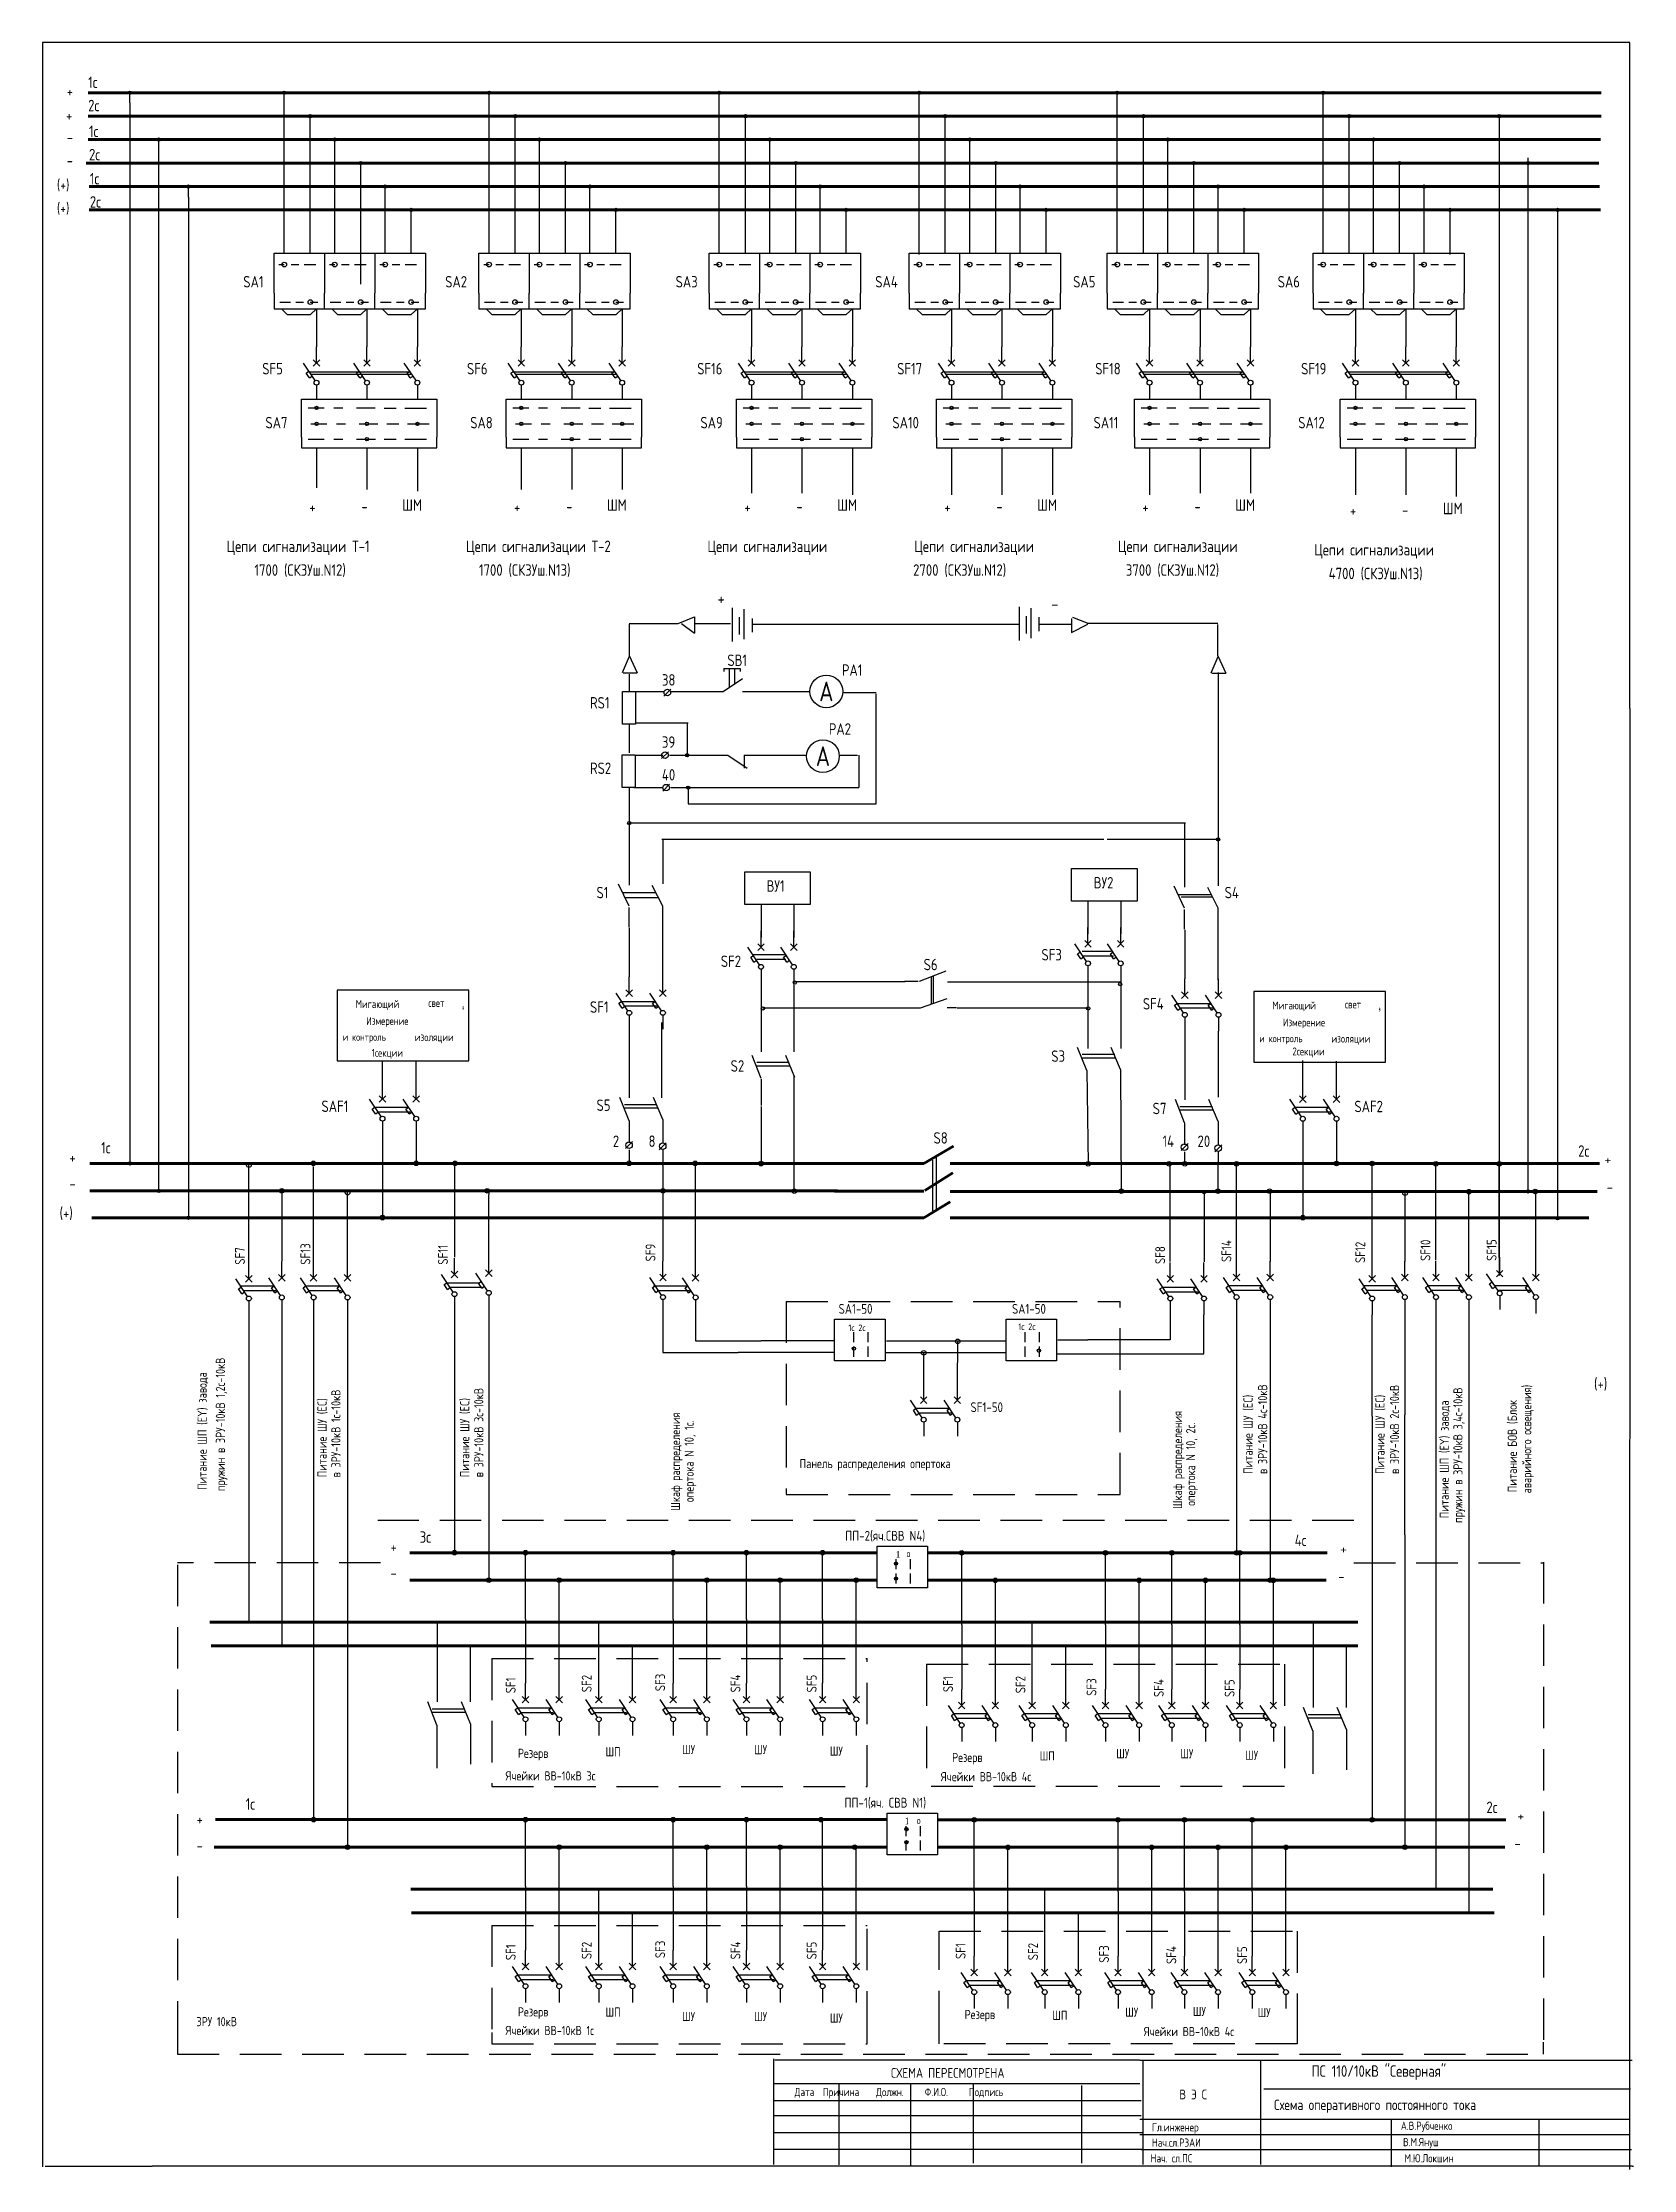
# Model space of a CAD drawing. Header units: millimetres. Extents: x -27 to 1005, y -36 to 757.
# Drawn here: x -27 to 460, y 106 to 757 of the extents above; entities that cross this region are included whole.
import ezdxf
from ezdxf.enums import TextEntityAlignment as Align

# ---------------------------------------------------------------- set-up
doc = ezdxf.new("R2010")
doc.units = ezdxf.units.MM
doc.header["$MEASUREMENT"] = 0
doc.linetypes.add('DASHED', pattern=[19.05, 12.7, -6.35])
doc.layers.add('1', color=7, linetype='Continuous')
doc.layers.add('Элементы', color=6, linetype='Continuous')
doc.styles.get("Standard").update_dxf_attribs({"font": 'times.ttf', "height": 2})
doc.styles.add('НАДПИСИ', font='gostw.shx')

msp = doc.modelspace()

# ---------------------------------------------------------------- texts
at = {"style": 'НАДПИСИ'}
for s, height, p in [('+', 3.5, (-19.13, 739.91)), ('1с', 3.5, (-12.6, 742.7)), ('+', 3.5, (-19.38, 732.54)), ('2с', 3.5, (-12.6, 735.6)), ('1с', 3.5, (-12.34, 727.7)), ('-', 3.5, (-19.13, 725.91)), ('2с', 3.5, (-12.34, 720.6)), ('-', 3.5, (-19.13, 718.79)), ('1с', 3.5, (-12.08, 713.24)), ('(+)', 3.3, (-22.14, 711.42)), ('2с', 3.5, (-12.08, 706.14)), ('(+)', 3.3, (-22.14, 704.3)), ('SA1', 3.5, (34.82, 681.73)), ('SA2', 3.5, (96.53, 681.73)), ('SA3', 3.5, (166.96, 681.73)), ('SA4', 3.5, (227.98, 681.73)), ('SA5', 3.5, (288.46, 681.73)), ('SA6', 3.5, (350.99, 681.73)), ('SF5', 3.5, (40.6, 655.16)), ('SF6', 3.5, (103.19, 655.16)), ('SF16', 3.5, (173.56, 655.16)), ('SF17', 3.5, (234.67, 655.16)), ('SF18', 3.5, (295.21, 655.16)), ('SF19', 3.5, (358.14, 655.16)), ('SA7', 3.5, (41.58, 638.67)), ('SA8', 3.5, (104.17, 638.67)), ('SA9', 3.5, (174.54, 638.67)), ('SA10', 3.5, (233.21, 638.67)), ('SA11', 3.5, (294.7, 638.67)), ('SA12', 3.5, (357.27, 638.67)), ('+', 3.5, (55.01, 612.83)), ('-', 3.5, (70.93, 613.05)), ('ШМ', 3.5, (83.41, 613.48)), ('+', 3.5, (117.59, 612.83)), ('-', 3.5, (133.51, 613.05)), ('ШМ', 3.5, (145.99, 613.48)), ('+', 3.5, (187.96, 612.83)), ('-', 3.5, (203.89, 613.05)), ('ШМ', 3.5, (216.37, 613.48)), ('+', 3.5, (249.08, 612.83)), ('-', 3.5, (265, 613.05)), ('ШМ', 3.5, (277.48, 613.48)), ('+', 3.5, (309.62, 612.83)), ('-', 3.5, (325.54, 613.05)), ('ШМ', 3.5, (338.02, 613.48)), ('+', 3.5, (373.07, 611.78)), ('-', 3.5, (388.99, 612)), ('ШМ', 3.5, (401.47, 612.43)), ('Цепи сигнализации Т-1', 3.5, (29.69, 600.86)), ('Цепи сигнализации Т-2', 3.5, (102.89, 600.86)), ('Цепи сигнализации', 3.5, (176.69, 600.86)), ('Цепи сигнализации', 3.5, (239.9, 600.86)), ('Цепи сигнализации', 3.5, (302.12, 600.86)), ('Цепи сигнализации', 3.5, (362.14, 599.81)), ('1700 (СКЗУш.N12)', 3.5, (38.22, 593.61)), ('1700 (СКЗУш.N13)', 3.5, (106.84, 593.61)), ('2700 (СКЗУш.N12)', 3.5, (239.55, 593.61)), ('3700 (СКЗУш.N12)', 3.5, (304.58, 593.61)), ('4700 (СКЗУш.N13)', 3.5, (366.58, 592.56)), ('+', 4, (179.78, 584.65)), ('-', 4, (281.78, 583.03)), ('SВ1', 3.5, (182.78, 566.03)), ('РА1', 3.5, (217.78, 563.03)), ('38', 3.5, (162.78, 560.03)), ('RS1', 3.5, (140.78, 553.03)), ('РА2', 3.5, (213.78, 545.03)), ('39', 3.5, (162.78, 541.03)), ('RS2', 3.5, (140.78, 533.03)), ('40', 3.5, (162.78, 531.03)), ('ВУ2', 3.5, (294.78, 498.03)), ('S1', 3.5, (142.78, 495.03)), ('ВУ1', 3.5, (194.78, 497.03)), ('S4', 3.5, (334.78, 495.03)), ('SF2', 3.5, (180.78, 474.03)), ('S6', 3.5, (242.78, 473.03)), ('SF3', 3.5, (278.78, 476.03)), ('Мигающий', 2.4, (69.2, 461.51)), ('свет', 2.4, (91.36, 461.83)), ('SF1', 3.5, (140.78, 460.03)), ('SF4', 3.5, (309.78, 461.03)), ('Мигающий', 2.4, (349.36, 461.08)), ('свет', 2.4, (371.53, 461.4)), ('Измерение', 2.4, (72.4, 456.32)), ('Измерение', 2.4, (352.57, 455.89)), ('и контроль', 2.3, (65.2, 451.46)), ('1секции', 2.4, (74.09, 446.6)), ('изоляции', 2.4, (87.25, 451.35)), ('и контроль', 2.3, (345.36, 451.03)), ('2секции', 2.4, (355.49, 447.03)), ('изоляции', 2.4, (367.41, 450.92)), ('S2', 3.5, (183.78, 442.03)), ('S3', 3.5, (281.78, 445.03)), ('SAF1', 3.5, (58.71, 429.7)), ('S5', 3.5, (142.78, 430.03)), ('S7', 3.5, (312.78, 429.03)), ('SAF2', 3.5, (374.43, 429.65)), ('S8', 3.5, (245.78, 420.03)), ('+', 3.5, (-18.33, 414.03)), ('1с', 3.5, (-8.63, 417.03)), ('2     8 ', 3.5, (147.78, 419.03)), ('14    20', 3.5, (315.78, 419.03)), ('2с', 3.5, (442.83, 416.03)), ('-', 3.5, (-18.33, 406.03)), ('-', 3.5, (451.56, 405.03)), ('(+)', 3.5, (-21.33, 397.03)), ('SA1-50', 3, (216.78, 368.03)), ('SA1-50', 3, (269.78, 368.03)), ('1с 2с', 2, (219.78, 362.74)), ('1с 2с', 2, (271.69, 363.08)), ('(+)', 3.5, (447.68, 344.85)), ('SF1-50', 3, (257.1, 337.97)), ('Панель распределения опертока', 2.8, (204.86, 320.84)), ('3с', 3.5, (88.74, 298.03)), ('ПП-2(яч.СВВ N4)', 3, (218.8, 298.68)), ('4с', 3.5, (356.19, 297.03)), ('+', 3.5, (79.81, 295.03)), ('о', 2.2, (237.55, 293.65)), ('-', 3.5, (79.81, 287.03)), ('-', 3.5, (369.51, 286.03)), ('Резерв', 2.8, (118.75, 232.28)), ('ШП', 2.8, (145.54, 232.75)), ('ШУ', 2.8, (168.93, 233.44)), ('ШУ', 2.8, (190.95, 233.42)), ('ШУ', 2.8, (214.11, 232.96)), ('ШП', 2.8, (278.26, 231.49)), ('ШУ', 2.8, (301.65, 232.18)), ('ШУ', 2.8, (321.23, 232.16)), ('ШУ', 2.8, (341.03, 231.7)), ('Ячейки ВВ-10кВ 3с', 2.8, (115.01, 225.38)), ('Ячейки ВВ-10кВ 4с', 2.8, (248.06, 225.14)), ('Резерв', 2.8, (251.46, 231.02)), ('1с', 3.5, (35.55, 216.43)), ('ПП-1(яч. СВВ N1)', 3, (218.58, 217.08)), ('2с', 3.5, (414.78, 215.43)), ('+', 3.5, (20.55, 211.73)), ('о', 2.2, (240.65, 212.05)), ('-', 3.5, (20.55, 203.73)), ('-', 3.5, (423.34, 204.43)), ('Резерв', 2.8, (118.75, 153.25)), ('ШУ', 2.8, (325.07, 153.37)), ('Ячейки ВВ-10кВ 1с', 2.8, (115.01, 147.56)), ('ШП', 2.8, (145.54, 153.17)), ('ШУ', 2.8, (168.93, 151.84)), ('ШУ', 2.8, (190.95, 151.82)), ('ШУ', 2.8, (214.11, 151.37)), ('Резерв', 2.8, (255.3, 152.44)), ('ШП', 2.8, (282.1, 152.18)), ('ШУ', 2.8, (304.39, 153.17)), ('Ячейки ВВ-10кВ 4с', 2.8, (310.1, 147.23)), ('ШУ', 2.8, (344.86, 153.06)), ('СХЕМА ПЕРЕСМОТРЕНА', 3, (232.79, 134.5)), ('ПС 110/10кВ "Северная"', 3.5, (361.31, 134.8)), ('Дата  Причина    Должн.     Ф.И.О.     Подпись', 2.5, (203.31, 128.9)), ('В Э С', 3, (320.94, 127.91)), ('Схема оперативного постоянного тока', 3.2, (349.88, 124.64)), ('Гл.инженер', 2.5, (312.54, 118.12)), ('А.В.Рубченко', 2.5, (388.63, 118.58)), ('Нач. сл.ПС', 2.5, (312.16, 108.66)), ('Нач.сл.РЗАИ', 2.5, (312.54, 113.45)), ('В.М.Януш', 2.5, (389.31, 113.59)), ('М.Ю.Локшин', 2.5, (389.74, 108.66))]:
    msp.add_text(s, height=height, dxfattribs=at).set_placement(p)
for s, p in [(',', (101.64, 461.28)), ('.', (101.64, 461.71)), ('.', (381.8, 461.28)), (',', (381.8, 460.85)), ('1', (234.21, 293.45)), ('1', (237, 212))]:
    msp.add_text(s, height=2, rotation=1.4).set_placement(p)
for s, height, p in [('+', 3.5, (453.26, 413.86)), ('SF14', 3, (336.81, 383.87)), ('SF10', 3, (397.64, 384.19)), ('SF15', 3, (417.88, 384.19)), ('SF7', 3, (35.31, 383.03)), ('SF13', 3, (55.31, 383.03)), ('SF11', 3, (97.36, 383.03)), ('SF9', 3, (160.78, 384.03)), ('SF8', 3, (316.58, 383.23)), ('SF12', 3, (377.73, 383.55)), ('пружин в ЗРУ-10кВ 1,2с-10кВ', 2.8, (29.22, 313.8)), ('Питание ШП (EY) завода ', 2.8, (23.65, 314.16)), ('в ЗРУ-10кВ 1с-10кВ', 2.8, (64.52, 318.03)), ('в ЗРУ-10кВ 3с-10кВ', 2.8, (108.2, 318.07)), ('в ЗРУ-10кВ 4с-10кВ', 2.8, (347.78, 319.07)), ('в ЗРУ-10кВ 2с-10кВ', 2.8, (388.1, 319.07)), ('пружин в ЗРУ-10кВ 3,4с-10кВ', 2.8, (407.47, 304.08)), ('аварийного освещения)', 2.8, (428.52, 313.13)), ('Питание ШУ (EC) ', 2.8, (60.31, 318.03)), ('Питание ШУ (EC) ', 2.8, (103.9, 318.07)), ('Шкаф распределения', 2.8, (321.78, 308.35)), ('Питание ШУ (EC) ', 2.8, (343.32, 319.07)), ('Питание ШУ (EC) ', 2.8, (383.64, 319.07)), ('Питание ШП (EY) завода ', 2.8, (403.29, 305.53)), ('Питание БОВ (Блок ', 2.8, (424.1, 313.5)), ('Шкаф распределения', 2.8, (168.32, 307.84)), ('опертока N 10, 1с.', 2.8, (172.5, 310.47)), ('опертока N 10, 2с.', 2.8, (325.78, 309.35)), ('+', 3.5, (372.46, 294.86)), ('SF1', 3, (118.06, 252.03)), ('SF2', 3, (141.28, 252.35)), ('SF3', 3, (163.75, 252.67)), ('SF4', 3, (186.76, 252.29)), ('SF5', 3, (210.05, 252.29)), ('SF1', 3, (251.74, 252.41)), ('SF2', 3, (273.88, 252.03)), ('SF3', 3, (295.57, 251.26)), ('SF4', 3, (316.15, 250.88)), ('SF5', 3, (337.79, 250.88)), ('+', 3.5, (426.67, 213.26)), ('SF2', 3, (141.28, 170.76)), ('SF3', 3, (163.75, 171.07)), ('SF4', 3, (186.76, 170.69)), ('SF5', 3, (210.05, 170.69)), ('SF2', 3, (277.72, 170.43)), ('SF1', 3, (118.06, 170.44)), ('SF1', 3, (255.58, 170.81)), ('SF3', 3, (299.41, 169.66)), ('SF4', 3, (319.99, 169.28)), ('SF5', 3, (341.63, 169.28))]:
    msp.add_text(s, height=height, rotation=90, dxfattribs=at).set_placement(p)
at = {"linetype": 'DASHED', "style": 'НАДПИСИ'}
msp.add_text('ЗРУ 10кВ', height=2.8, dxfattribs=at).set_placement((20.51, 150.27))

# ---------------------------------------------------------------- blocks, each defined once
blk = doc.blocks.new('Резистор')
for p, q in [((-2, -10), (-2, 0)), ((-2, 0), (2, 0)), ((2, 0), (2, -10)), ((2, -10), (-2, -10))]:
    blk.add_line(p, q)
at = {"layer": 'Элементы', "style": 'НАДПИСИ', "width": 0.9, "flags": 8}
blk.add_attdef('R', text='', height=4, rotation=90, dxfattribs=at).set_placement((-3, -5), align=Align.CENTER)
blk.add_attdef('R', text='', height=4, dxfattribs=at).set_placement((5, -7), align=Align.CENTER)
blk = doc.blocks.new('Клемма')
at = {"layer": '1', "ltscale": 0.1}
blk.add_line((1.06, 1.06), (-1.06, -1.06), dxfattribs=at)
blk.add_circle((0, 0), 1, dxfattribs=at)
blk = doc.blocks.new('Кнопка_с_замык_конт')
for p, q in [((0.25, 7), (5.25, 7)), ((0.25, 7), (0.25, 6.04)), ((2, 1.33), (2, 7)), ((3.5, 7), (3.5, 2.33)), ((5.25, 7), (5.25, 6.04)), ((0, 0), (6, 4)), ((6, 0), (10, 0))]:
    blk.add_line(p, q)
at = {"ltscale": 5}
blk.add_line((-5, 0), (0, 0), dxfattribs=at)
at = {"style": 'НАДПИСИ', "width": 0.8, "flags": 8}
blk.add_attdef('К1', text='', height=3, dxfattribs=at).set_placement((-2, -4), align=Align.RIGHT)
blk.add_attdef('К2', (7, -4), '', height=3, dxfattribs=at)
at = {"layer": 'Элементы', "style": 'НАДПИСИ', "width": 0.9, "flags": 8}
blk.add_attdef('SBN', text='', height=4, dxfattribs=at).set_placement((3, 9), align=Align.CENTER)
blk = doc.blocks.new('Амперметр')
blk.add_circle((0, 0), 5)
at = {"style": 'НАДПИСИ'}
blk.add_text('А', height=6, dxfattribs=at).set_placement((0, -3), align=Align.CENTER)
at = {"layer": 'Элементы', "style": 'НАДПИСИ', "width": 0.9, "flags": 8}
blk.add_attdef('PA', (5, 4), '', height=4, dxfattribs=at)
blk = doc.blocks.new('Контакт_р')
at = {"ltscale": 5}
blk.add_line((-5, 0), (0, 0), dxfattribs=at)
for p, q in [((0, 0), (6, -4)), ((5, 0), (5, -4)), ((5, 0), (11, 0))]:
    blk.add_line(p, q)
at = {"style": 'НАДПИСИ', "width": 0.8, "flags": 8}
blk.add_attdef('К1', text='', height=3, dxfattribs=at).set_placement((-2, -4), align=Align.RIGHT)
blk.add_attdef('К2', (8, -4), '', height=3, dxfattribs=at)
at = {"layer": 'Элементы', "style": 'НАДПИСИ', "width": 0.9, "flags": 8}
blk.add_attdef('К', text='', height=4, dxfattribs=at).set_placement((3, 2), align=Align.CENTER)
blk = doc.blocks.new('Выключатель_авт1')
for p, q in [((4.25, 0), (0, 0)), ((11, 0), (16, 0))]:
    blk.add_line(p, q)
at = {"ltscale": 5}
for p, q in [((5.62, 0.42), (11, 4)), ((6.44, 2.16), (7.94, 3.16)), ((6.44, 2.16), (7, 1.33)), ((7.94, 3.16), (8.5, 2.33)), ((12, 1), (10, -1)), ((10, 1), (12, -1))]:
    blk.add_line(p, q, dxfattribs=at)
blk.add_circle((5, 0), 0.75)
at = {"style": 'НАДПИСИ', "width": 0.8, "flags": 8}
blk.add_attdef('К1', text='', height=3, dxfattribs=at).set_placement((3, -4), align=Align.RIGHT)
blk.add_attdef('К2', (13, -4), '', height=3, dxfattribs=at)
at = {"layer": 'Элементы', "style": 'НАДПИСИ', "width": 0.9, "flags": 8}
blk.add_attdef('QFN', text='', height=4, dxfattribs=at).set_placement((8, 5), align=Align.CENTER)
blk.add_attdef('QFN', (6, -4), '', height=4, rotation=270, dxfattribs=at)

# ---------------------------------------------------------------- hatches: boundary and pattern name
h = msp.add_hatch()
h.set_pattern_fill('ANSI38', color=256, style=0)
h.set_pattern_definition([(45, (-3.17505, 81.17066), (-0.08838835, 0.08838835), []), (135, (-3.17505, 81.17066), (-0.265165043, 0.08838835), [0.3125, -0.1875])])
edge = h.paths.add_edge_path()
edge.add_arc((234.32, 291.67), 0.5, 0, 360)
h = msp.add_hatch()
h.set_pattern_fill('ANSI38', color=256, style=0)
h.set_pattern_definition([(45, (-3.17505, 76.61308), (-0.08838835, 0.08838835), []), (135, (-3.17505, 76.61308), (-0.265165043, 0.08838835), [0.3125, -0.1875])])
edge = h.paths.add_edge_path()
edge.add_arc((234.32, 287.11), 0.5, 0, 360)
h = msp.add_hatch()
h.set_pattern_fill('ANSI38', color=256, style=0)
edge = h.paths.add_edge_path()
edge.add_arc((237.5, 210.5), 0.5, 0, 360)
h = msp.add_hatch()
h.set_pattern_fill('ANSI38', color=256, style=0)
h.set_pattern_definition([(45, (1e-06, -4), (-0.08838835, 0.08838835), []), (135, (1e-06, -4), (-0.265165043, 0.08838835), [0.3125, -0.1875])])
edge = h.paths.add_edge_path()
edge.add_arc((237.5, 206.5), 0.5, 0, 360)

# ---------------------------------------------------------------- linework, layer by layer
for p, q in [((458.59, 756.6), (-26.54, 756.6)), ((-26.54, 756.6), (-26.54, 107.3)), ((458.59, 553.07), (458.59, 756.6)), ((0.19, 738.19), (0.19, 741.27)), ((47.36, 693), (47.36, 741.27)), ((109.94, 693), (109.94, 741.27)), ((180.31, 692.36), (180.31, 741.27)), ((241.43, 691.84), (241.43, 741.27)), ((301.97, 692.36), (301.97, 741.27)), ((364.89, 692.36), (364.89, 741.27)), ((0.19, 738.19), (0.19, 414.29)), ((55.31, 693), (55.31, 734.1)), ((117.9, 693), (117.9, 734.1)), ((188.27, 692.36), (188.27, 734.1)), ((249.39, 692.36), (249.39, 734.1)), ((309.93, 692.36), (309.93, 734.1)), ((372.85, 692.36), (372.85, 734.1)), ((418.71, 734.1), (418.71, 379.69)), ((8.99, 723.48), (8.99, 726.93)), ((8.99, 405.46), (8.99, 723.48)), ((62.77, 692), (62.77, 726.93)), ((125.35, 693), (125.35, 726.93)), ((195.73, 692.36), (195.73, 726.93)), ((256.84, 692.36), (256.84, 726.93)), ((317.38, 692.36), (317.38, 726.93)), ((380.3, 692.36), (380.3, 726.93)), ((70.72, 682.77), (70.72, 719.76)), ((133.31, 692), (133.31, 719.76)), ((203.68, 692.36), (203.68, 719.76)), ((264.8, 692.36), (264.8, 719.76)), ((325.34, 692.36), (325.34, 719.76)), ((388.26, 692.36), (388.26, 719.76)), ((427.5, 405.29), (427.5, 721.34)), ((18.03, 709.32), (18.03, 712.59)), ((18.03, 709.32), (18.03, 397.43)), ((78.18, 693), (78.18, 712.59)), ((140.76, 692), (140.76, 712.59)), ((211.14, 692.36), (211.14, 712.59)), ((272.25, 692.36), (272.25, 712.59)), ((332.79, 692.36), (332.79, 712.59)), ((395.71, 692.36), (395.71, 712.59)), ((86.14, 692), (86.14, 705.42)), ((148.72, 692), (148.72, 705.42)), ((219.09, 692.36), (219.09, 705.42)), ((280.21, 692.36), (280.21, 705.42)), ((340.75, 692.36), (340.75, 705.42)), ((403.67, 691.84), (403.67, 705.42)), ((436.54, 705.42), (436.54, 397.43)), ((47.36, 692.23), (47.36, 700.67)), ((55.31, 692.23), (55.31, 700.67)), ((62.77, 692.23), (62.77, 700.67)), ((70.72, 692.23), (70.72, 700.67)), ((78.18, 692.23), (78.18, 700.67)), ((86.14, 692.23), (86.14, 700.67)), ((109.94, 692.23), (109.94, 700.67)), ((117.9, 692.23), (117.9, 700.67)), ((125.35, 692.23), (125.35, 700.67)), ((133.31, 692.23), (133.31, 700.67)), ((140.76, 692.23), (140.76, 700.67)), ((148.72, 692.23), (148.72, 700.67)), ((180.31, 692.23), (180.31, 700.67)), ((188.27, 692.23), (188.27, 700.67)), ((195.73, 692.23), (195.73, 700.67)), ((203.68, 692.23), (203.68, 700.67)), ((211.14, 692.23), (211.14, 700.67)), ((219.09, 692.23), (219.09, 700.67)), ((241.43, 692.23), (241.43, 700.67)), ((249.39, 692.23), (249.39, 700.67)), ((256.84, 692.23), (256.84, 700.67)), ((264.8, 692.23), (264.8, 700.67)), ((272.25, 692.23), (272.25, 700.67)), ((280.21, 692.23), (280.21, 700.67)), ((301.97, 692.23), (301.97, 700.67)), ((309.93, 692.23), (309.93, 700.67)), ((317.38, 692.23), (317.38, 700.67)), ((325.34, 692.23), (325.34, 700.67)), ((332.79, 692.23), (332.79, 700.67)), ((340.75, 692.23), (340.75, 700.67)), ((364.89, 692.23), (364.89, 700.67)), ((372.85, 692.23), (372.85, 700.67)), ((380.3, 692.23), (380.3, 700.67)), ((388.26, 692.23), (388.26, 700.67)), ((395.71, 692.23), (395.71, 700.67)), ((403.67, 692.23), (403.67, 700.67)), ((44.25, 680.02), (44.25, 692.23)), ((44.25, 692.23), (59.66, 692.23)), ((59.66, 692.23), (59.66, 680.02)), ((59.66, 692.23), (75.07, 692.23)), ((75.07, 692.23), (75.07, 680.02)), ((75.07, 692.23), (90.48, 692.23)), ((90.48, 692.23), (90.48, 680.02)), ((106.83, 692.23), (122.24, 692.23)), ((106.83, 680.02), (106.83, 692.23)), ((122.24, 692.23), (122.24, 680.02)), ((122.24, 692.23), (137.65, 692.23)), ((137.65, 692.23), (153.07, 692.23)), ((137.65, 692.23), (137.65, 680.02)), ((153.07, 692.23), (153.07, 680.02)), ((177.2, 692.23), (192.62, 692.23)), ((177.2, 680.02), (177.2, 692.23)), ((192.62, 692.23), (192.62, 680.02)), ((192.62, 692.23), (208.03, 692.23)), ((208.03, 692.23), (223.44, 692.23)), ((208.03, 692.23), (208.03, 680.02)), ((223.44, 692.23), (223.44, 680.02)), ((238.32, 692.23), (253.73, 692.23)), ((238.32, 680.02), (238.32, 692.23)), ((253.73, 692.23), (253.73, 680.02)), ((253.73, 692.23), (269.14, 692.23)), ((269.14, 692.23), (284.55, 692.23)), ((269.14, 692.23), (269.14, 680.02)), ((284.55, 692.23), (284.55, 680.02)), ((298.86, 692.23), (314.27, 692.23)), ((298.86, 680.02), (298.86, 692.23)), ((314.27, 692.23), (314.27, 680.02)), ((314.27, 692.23), (329.68, 692.23)), ((329.68, 692.23), (345.09, 692.23)), ((329.68, 692.23), (329.68, 680.02)), ((345.09, 692.23), (345.09, 680.02)), ((361.78, 692.23), (377.19, 692.23)), ((361.78, 680.02), (361.78, 692.23)), ((377.19, 692.23), (377.19, 680.02)), ((377.19, 692.23), (392.6, 692.23)), ((392.6, 692.23), (408.02, 692.23)), ((392.6, 692.23), (392.6, 680.02)), ((408.02, 692.23), (408.02, 680.02)), ((45.72, 688.73), (47.36, 688.73)), ((49.46, 688.73), (51.8, 688.73)), ((53.44, 688.73), (56.95, 688.73)), ((61.13, 688.73), (62.77, 688.73)), ((64.87, 688.73), (67.21, 688.73)), ((68.85, 688.73), (72.36, 688.73)), ((76.54, 688.73), (78.18, 688.73)), ((80.29, 688.73), (82.63, 688.73)), ((84.26, 688.73), (87.77, 688.73)), ((108.3, 688.73), (109.94, 688.73)), ((112.05, 688.73), (114.39, 688.73)), ((116.03, 688.73), (119.54, 688.73)), ((123.72, 688.73), (125.35, 688.73)), ((127.46, 688.73), (129.8, 688.73)), ((131.44, 688.73), (134.95, 688.73)), ((139.13, 688.73), (140.76, 688.73)), ((142.87, 688.73), (145.21, 688.73)), ((146.85, 688.73), (150.36, 688.73)), ((178.68, 688.73), (180.31, 688.73)), ((182.42, 688.73), (184.76, 688.73)), ((186.4, 688.73), (189.91, 688.73)), ((194.09, 688.73), (195.73, 688.73)), ((197.83, 688.73), (200.17, 688.73)), ((201.81, 688.73), (205.32, 688.73)), ((209.5, 688.73), (211.14, 688.73)), ((213.24, 688.73), (215.58, 688.73)), ((217.22, 688.73), (220.73, 688.73)), ((239.79, 688.73), (241.43, 688.73)), ((243.54, 688.73), (245.88, 688.73)), ((247.51, 688.73), (251.02, 688.73)), ((255.2, 688.73), (256.84, 688.73)), ((258.95, 688.73), (261.29, 688.73)), ((262.93, 688.73), (266.44, 688.73)), ((270.62, 688.73), (272.25, 688.73)), ((274.36, 688.73), (276.7, 688.73)), ((278.34, 688.73), (281.85, 688.73)), ((300.33, 688.73), (301.97, 688.73)), ((304.08, 688.73), (306.42, 688.73)), ((308.05, 688.73), (311.56, 688.73)), ((315.74, 688.73), (317.38, 688.73)), ((319.49, 688.73), (321.83, 688.73)), ((323.47, 688.73), (326.98, 688.73)), ((331.15, 688.73), (332.79, 688.73)), ((334.9, 688.73), (337.24, 688.73)), ((338.88, 688.73), (342.39, 688.73)), ((363.25, 688.73), (364.89, 688.73)), ((367, 688.73), (369.34, 688.73)), ((370.98, 688.73), (374.49, 688.73)), ((378.67, 688.73), (380.3, 688.73)), ((382.41, 688.73), (384.75, 688.73)), ((386.39, 688.73), (389.9, 688.73)), ((394.08, 688.73), (395.71, 688.73)), ((397.82, 688.73), (400.16, 688.73)), ((401.8, 688.73), (405.31, 688.73)), ((44.25, 680.02), (44.25, 675.17)), ((45.95, 677.27), (49.23, 677.27)), ((50.87, 677.27), (53.21, 677.27)), ((55.31, 677.27), (57.65, 677.27)), ((59.66, 675.17), (59.66, 680.02)), ((61.36, 677.27), (64.64, 677.27)), ((66.28, 677.27), (68.62, 677.27)), ((70.72, 677.27), (73.06, 677.27)), ((75.07, 675.17), (75.07, 680.02)), ((76.78, 677.27), (80.05, 677.27)), ((81.69, 677.27), (84.03, 677.27)), ((86.14, 677.27), (88.48, 677.27)), ((90.48, 675.17), (90.48, 680.02)), ((106.83, 680.02), (106.83, 675.17)), ((108.54, 677.27), (111.81, 677.27)), ((113.45, 677.27), (115.79, 677.27)), ((117.9, 677.27), (120.24, 677.27)), ((122.24, 675.17), (122.24, 680.02)), ((123.95, 677.27), (127.23, 677.27)), ((128.86, 677.27), (131.2, 677.27)), ((133.31, 677.27), (135.65, 677.27)), ((137.65, 675.17), (137.65, 680.02)), ((139.36, 677.27), (142.64, 677.27)), ((144.28, 677.27), (146.62, 677.27)), ((148.72, 677.27), (151.06, 677.27)), ((153.07, 675.17), (153.07, 680.02)), ((177.2, 680.02), (177.2, 675.17)), ((178.91, 677.27), (182.19, 677.27)), ((183.82, 677.27), (186.16, 677.27)), ((188.27, 677.27), (190.61, 677.27)), ((192.62, 675.17), (192.62, 680.02)), ((194.32, 677.27), (197.6, 677.27)), ((199.24, 677.27), (201.58, 677.27)), ((203.68, 677.27), (206.02, 677.27)), ((208.03, 675.17), (208.03, 680.02)), ((209.73, 677.27), (213.01, 677.27)), ((214.65, 677.27), (216.99, 677.27)), ((219.09, 677.27), (221.43, 677.27)), ((223.44, 675.17), (223.44, 680.02)), ((238.32, 680.02), (238.32, 675.17)), ((240.03, 677.27), (243.3, 677.27)), ((244.94, 677.27), (247.28, 677.27)), ((249.39, 677.27), (251.73, 677.27)), ((253.73, 675.17), (253.73, 680.02)), ((255.44, 677.27), (258.71, 677.27)), ((260.35, 677.27), (262.69, 677.27)), ((264.8, 677.27), (267.14, 677.27)), ((269.14, 675.17), (269.14, 680.02)), ((270.85, 677.27), (274.13, 677.27)), ((275.76, 677.27), (278.1, 677.27)), ((280.21, 677.27), (282.55, 677.27)), ((284.55, 675.17), (284.55, 680.02)), ((298.86, 680.02), (298.86, 675.17)), ((300.57, 677.27), (303.84, 677.27)), ((305.48, 677.27), (307.82, 677.27)), ((309.93, 677.27), (312.27, 677.27)), ((314.27, 675.17), (314.27, 680.02)), ((315.98, 677.27), (319.25, 677.27)), ((320.89, 677.27), (323.23, 677.27)), ((325.34, 677.27), (327.68, 677.27)), ((329.68, 675.17), (329.68, 680.02)), ((331.39, 677.27), (334.66, 677.27)), ((336.3, 677.27), (338.64, 677.27)), ((340.75, 677.27), (343.09, 677.27)), ((345.09, 675.17), (345.09, 680.02)), ((361.78, 680.02), (361.78, 675.17)), ((363.49, 677.27), (366.76, 677.27)), ((368.4, 677.27), (370.74, 677.27)), ((372.85, 677.27), (375.19, 677.27)), ((377.19, 675.17), (377.19, 680.02)), ((378.9, 677.27), (382.18, 677.27)), ((383.81, 677.27), (386.15, 677.27)), ((388.26, 677.27), (390.6, 677.27)), ((392.6, 675.17), (392.6, 680.02)), ((394.31, 677.27), (397.59, 677.27)), ((399.23, 677.27), (401.57, 677.27)), ((403.67, 677.27), (406.01, 677.27)), ((408.02, 675.17), (408.02, 680.02)), ((44.25, 675.17), (59.66, 675.17)), ((46.46, 675.18), (48.2, 673.43)), ((48.2, 673.43), (55.33, 673.43)), ((55.33, 673.43), (57.21, 675.18)), ((57.21, 675.18), (57.21, 663.63)), ((59.66, 675.17), (75.07, 675.17)), ((61.87, 675.18), (63.62, 673.43)), ((63.62, 673.43), (70.74, 673.43)), ((70.74, 673.43), (72.62, 675.18)), ((72.62, 675.18), (72.62, 663.63)), ((75.07, 675.17), (90.48, 675.17)), ((77.28, 675.18), (79.03, 673.43)), ((79.03, 673.43), (86.15, 673.43)), ((86.15, 673.43), (88.03, 675.18)), ((88.03, 675.18), (88.03, 663.63)), ((106.83, 675.17), (122.24, 675.17)), ((109.04, 675.18), (110.79, 673.43)), ((110.79, 673.43), (117.91, 673.43)), ((117.91, 673.43), (119.8, 675.18)), ((119.8, 675.18), (119.8, 663.63)), ((122.24, 675.17), (137.65, 675.17)), ((124.45, 675.18), (126.2, 673.43)), ((126.2, 673.43), (133.33, 673.43)), ((133.33, 673.43), (135.21, 675.18)), ((135.21, 675.18), (135.21, 663.63)), ((137.65, 675.17), (153.07, 675.17)), ((139.87, 675.18), (141.61, 673.43)), ((141.61, 673.43), (148.74, 673.43)), ((148.74, 673.43), (150.62, 675.18)), ((150.62, 675.18), (150.62, 663.63)), ((177.2, 675.17), (192.62, 675.17)), ((179.41, 675.18), (181.16, 673.43)), ((181.16, 673.43), (188.29, 673.43)), ((188.29, 673.43), (190.17, 675.18)), ((190.17, 675.18), (190.17, 663.63)), ((192.62, 675.17), (208.03, 675.17)), ((194.83, 675.18), (196.57, 673.43)), ((196.57, 673.43), (203.7, 673.43)), ((203.7, 673.43), (205.58, 675.18)), ((205.58, 675.18), (205.58, 663.63)), ((208.03, 675.17), (223.44, 675.17)), ((210.24, 675.18), (211.99, 673.43)), ((211.99, 673.43), (219.11, 673.43)), ((219.11, 673.43), (220.99, 675.18)), ((220.99, 675.18), (220.99, 663.63)), ((238.32, 675.17), (253.73, 675.17)), ((240.53, 675.18), (242.28, 673.43)), ((242.28, 673.43), (249.4, 673.43)), ((249.4, 673.43), (251.28, 675.18)), ((251.28, 675.18), (251.28, 663.63)), ((253.73, 675.17), (269.14, 675.17)), ((255.94, 675.18), (257.69, 673.43)), ((257.69, 673.43), (264.81, 673.43)), ((264.81, 673.43), (266.7, 675.18)), ((266.7, 675.18), (266.7, 663.63)), ((269.14, 675.17), (284.55, 675.17)), ((271.35, 675.18), (273.1, 673.43)), ((273.1, 673.43), (280.23, 673.43)), ((280.23, 673.43), (282.11, 675.18)), ((282.11, 675.18), (282.11, 663.63)), ((298.86, 675.17), (314.27, 675.17)), ((301.07, 675.18), (302.82, 673.43)), ((302.82, 673.43), (309.94, 673.43)), ((309.94, 673.43), (311.82, 675.18)), ((311.82, 675.18), (311.82, 663.63)), ((314.27, 675.17), (329.68, 675.17)), ((316.48, 675.18), (318.23, 673.43)), ((318.23, 673.43), (325.35, 673.43)), ((325.35, 673.43), (327.24, 675.18)), ((327.24, 675.18), (327.24, 663.63)), ((329.68, 675.17), (345.09, 675.17)), ((331.89, 675.18), (333.64, 673.43)), ((333.64, 673.43), (340.77, 673.43)), ((340.77, 673.43), (342.65, 675.18)), ((342.65, 675.18), (342.65, 663.63)), ((361.78, 675.17), (377.19, 675.17)), ((363.99, 675.18), (365.74, 673.43)), ((365.74, 673.43), (372.86, 673.43)), ((372.86, 673.43), (374.75, 675.18)), ((374.75, 675.18), (374.75, 663.63)), ((377.19, 675.17), (392.6, 675.17)), ((379.4, 675.18), (381.15, 673.43)), ((381.15, 673.43), (388.28, 673.43)), ((388.28, 673.43), (390.16, 675.18)), ((390.16, 675.18), (390.16, 663.63)), ((392.6, 675.17), (408.02, 675.17)), ((394.82, 675.18), (396.56, 673.43)), ((396.56, 673.43), (403.69, 673.43)), ((403.69, 673.43), (405.57, 675.18)), ((405.57, 675.18), (405.57, 663.63)), ((55.11, 655.9), (85.72, 655.9)), ((55.54, 655.26), (86.08, 655.26)), ((117.69, 655.9), (148.31, 655.9)), ((118.12, 655.26), (148.66, 655.26)), ((188.06, 655.9), (218.68, 655.9)), ((188.49, 655.26), (219.04, 655.26)), ((249.18, 655.9), (279.79, 655.9)), ((249.61, 655.26), (280.15, 655.26)), ((309.72, 655.9), (340.33, 655.9)), ((310.15, 655.26), (340.69, 655.26)), ((372.64, 655.9), (403.26, 655.9)), ((373.07, 655.26), (403.61, 655.26)), ((52.57, 636.01), (52.57, 647.63)), ((52.57, 647.63), (57.21, 647.63)), ((54.65, 644.91), (59.49, 644.91)), ((57.21, 647.63), (93.96, 647.63)), ((62.49, 644.91), (65.26, 644.91)), ((69.41, 644.91), (75.17, 644.91)), ((77.83, 644.87), (81.56, 644.87)), ((84.15, 644.87), (90.79, 644.87)), ((93.96, 647.63), (93.96, 636.01)), ((115.16, 636.01), (115.16, 647.63)), ((115.16, 647.63), (119.8, 647.63)), ((117.24, 644.91), (122.08, 644.91)), ((119.8, 647.63), (156.54, 647.63)), ((125.08, 644.91), (127.84, 644.91)), ((131.99, 644.91), (137.76, 644.91)), ((140.42, 644.87), (144.14, 644.87)), ((146.74, 644.87), (153.38, 644.87)), ((156.54, 647.63), (156.54, 636.01)), ((156.54, 647.63), (156.54, 636.01)), ((185.53, 647.63), (190.17, 647.63)), ((185.53, 636.01), (185.53, 647.63)), ((187.61, 644.91), (192.45, 644.91)), ((190.17, 647.63), (226.92, 647.63)), ((195.45, 644.91), (198.22, 644.91)), ((202.37, 644.91), (208.13, 644.91)), ((210.79, 644.87), (214.52, 644.87)), ((217.11, 644.87), (223.75, 644.87)), ((226.92, 647.63), (226.92, 636.01)), ((226.92, 647.63), (226.92, 636.01)), ((246.65, 647.63), (251.28, 647.63)), ((246.65, 636.01), (246.65, 647.63)), ((248.72, 644.91), (253.57, 644.91)), ((251.28, 647.63), (288.03, 647.63)), ((256.56, 644.91), (259.33, 644.91)), ((263.48, 644.91), (269.25, 644.91)), ((271.9, 644.87), (275.63, 644.87)), ((278.22, 644.87), (284.87, 644.87)), ((288.03, 647.63), (288.03, 636.01)), ((288.03, 647.63), (288.03, 636.01)), ((307.19, 647.63), (311.82, 647.63)), ((307.19, 636.01), (307.19, 647.63)), ((309.26, 644.91), (314.11, 644.91)), ((311.82, 647.63), (348.57, 647.63)), ((317.1, 644.91), (319.87, 644.91)), ((324.02, 644.91), (329.79, 644.91)), ((332.44, 644.87), (336.17, 644.87)), ((338.76, 644.87), (345.41, 644.87)), ((348.57, 647.63), (348.57, 636.01)), ((348.57, 647.63), (348.57, 636.01)), ((370.11, 647.63), (374.75, 647.63)), ((370.11, 636.01), (370.11, 647.63)), ((372.19, 644.91), (377.03, 644.91)), ((374.75, 647.63), (411.49, 647.63)), ((380.03, 644.91), (382.79, 644.91)), ((386.94, 644.91), (392.71, 644.91)), ((395.37, 644.87), (399.09, 644.87)), ((401.69, 644.87), (408.33, 644.87)), ((411.49, 647.63), (411.49, 636.01)), ((411.49, 647.63), (411.49, 636.01)), ((55.47, 640.05), (60.31, 640.05)), ((63.31, 640.05), (66.08, 640.05)), ((70.23, 640.05), (75.99, 640.05)), ((78.65, 640.02), (82.38, 640.02)), ((84.97, 640.02), (91.61, 640.02)), ((118.05, 640.05), (122.9, 640.05)), ((125.89, 640.05), (128.66, 640.05)), ((132.81, 640.05), (138.58, 640.05)), ((141.23, 640.02), (144.96, 640.02)), ((147.55, 640.02), (154.2, 640.02)), ((188.43, 640.05), (193.27, 640.05)), ((196.27, 640.05), (199.03, 640.05)), ((203.18, 640.05), (208.95, 640.05)), ((211.61, 640.02), (215.33, 640.02)), ((217.93, 640.02), (224.57, 640.02)), ((249.54, 640.05), (254.38, 640.05)), ((257.38, 640.05), (260.15, 640.05)), ((264.3, 640.05), (270.06, 640.05)), ((272.72, 640.02), (276.45, 640.02)), ((279.04, 640.02), (285.69, 640.02)), ((310.08, 640.05), (314.92, 640.05)), ((317.92, 640.05), (320.69, 640.05)), ((324.84, 640.05), (330.6, 640.05)), ((333.26, 640.02), (336.99, 640.02)), ((339.58, 640.02), (346.22, 640.02)), ((373, 640.05), (377.85, 640.05)), ((380.84, 640.05), (383.61, 640.05)), ((387.76, 640.05), (393.53, 640.05)), ((396.18, 640.02), (399.91, 640.02)), ((402.5, 640.02), (409.15, 640.02)), ((52.57, 636.01), (52.57, 632.71)), ((52.57, 632.71), (93.96, 632.71)), ((54.66, 635.36), (59.5, 635.36)), ((57.21, 632.71), (57.21, 620.48)), ((62.5, 635.36), (65.27, 635.36)), ((69.42, 635.36), (75.18, 635.36)), ((72.62, 632.71), (72.62, 619.95)), ((77.84, 635.32), (81.56, 635.32)), ((84.16, 635.32), (90.8, 635.32)), ((88.03, 632.71), (88.03, 619.43)), ((93.96, 632.71), (93.96, 636.01)), ((115.16, 636.01), (115.16, 632.71)), ((115.16, 632.71), (156.54, 632.71)), ((117.24, 635.36), (122.09, 635.36)), ((119.8, 632.71), (119.8, 619.95)), ((125.08, 635.36), (127.85, 635.36)), ((132, 635.36), (137.77, 635.36)), ((135.21, 632.71), (135.21, 619.95)), ((140.42, 635.32), (144.15, 635.32)), ((146.74, 635.32), (153.39, 635.32)), ((150.62, 632.71), (150.62, 619.95)), ((156.54, 632.71), (156.54, 636.01)), ((185.53, 636.01), (185.53, 632.71)), ((185.53, 632.71), (226.92, 632.71)), ((187.62, 635.36), (192.46, 635.36)), ((190.17, 632.71), (190.17, 618.9)), ((195.46, 635.36), (198.22, 635.36)), ((202.37, 635.36), (208.14, 635.36)), ((205.58, 632.71), (205.58, 618.9)), ((210.8, 635.32), (214.52, 635.32)), ((217.12, 635.32), (223.76, 635.32)), ((220.99, 632.71), (220.99, 618.38)), ((226.92, 632.71), (226.92, 636.01)), ((246.65, 636.01), (246.65, 632.71)), ((246.65, 632.71), (288.03, 632.71)), ((248.73, 635.36), (253.57, 635.36)), ((251.28, 632.71), (251.28, 618.38)), ((256.57, 635.36), (259.34, 635.36)), ((263.49, 635.36), (269.25, 635.36)), ((266.7, 632.71), (266.7, 618.38)), ((271.91, 635.32), (275.64, 635.32)), ((278.23, 635.32), (284.87, 635.32)), ((282.11, 632.71), (282.11, 618.38)), ((288.03, 632.71), (288.03, 636.01)), ((307.19, 636.01), (307.19, 632.71)), ((307.19, 632.71), (348.57, 632.71)), ((309.27, 635.36), (314.11, 635.36)), ((311.82, 632.71), (311.82, 618.38)), ((317.11, 635.36), (319.88, 635.36)), ((324.03, 635.36), (329.79, 635.36)), ((327.24, 632.71), (327.24, 618.9)), ((332.45, 635.32), (336.18, 635.32)), ((338.77, 635.32), (345.41, 635.32)), ((342.65, 632.71), (342.65, 618.9)), ((348.57, 632.71), (348.57, 636.01)), ((370.11, 636.01), (370.11, 632.71)), ((370.11, 632.71), (411.49, 632.71)), ((372.19, 635.36), (377.04, 635.36)), ((374.75, 632.71), (374.75, 618.38)), ((380.03, 635.36), (382.8, 635.36)), ((386.95, 635.36), (392.72, 635.36)), ((390.16, 632.71), (390.16, 618.38)), ((395.37, 635.32), (399.1, 635.32)), ((401.69, 635.32), (408.34, 635.32)), ((405.57, 632.71), (405.57, 617.85)), ((411.49, 632.71), (411.49, 636.01)), ((152.72, 578.81), (152.72, 568.89)), ((152.78, 579.03), (167.78, 579.03)), ((167.78, 579.03), (172.78, 581.03)), ((168.78, 579.03), (172.78, 576.03)), ((172.78, 581.03), (172.78, 576.03)), ((172.78, 579.03), (183.78, 579.03)), ((184.29, 583.77), (184.29, 573.49)), ((186.42, 580.93), (186.42, 575.62)), ((187.84, 583.41), (187.84, 574.2)), ((190.32, 580.58), (190.32, 576.33)), ((190.67, 578.81), (271.78, 578.81)), ((271.99, 584.12), (271.99, 573.84)), ((274.12, 581.28), (274.12, 575.97)), ((275.54, 583.76), (275.54, 574.55)), ((278.02, 580.93), (278.02, 576.68)), ((278.02, 578.8), (287.95, 578.8)), ((287.95, 580.57), (287.95, 576.32)), ((287.95, 576.32), (292.92, 578.8)), ((288.31, 580.93), (292.92, 579.16)), ((292.78, 579.11), (332.73, 579.11)), ((332.64, 569.18), (332.64, 578.75)), ((152.72, 568.89), (150.59, 563.93)), ((152.72, 569.24), (155.2, 563.93)), ((332.64, 568.83), (330.51, 563.87)), ((332.64, 569.18), (335.12, 563.87)), ((150.95, 563.93), (155.2, 563.93)), ((152.72, 563.57), (152.72, 558.26)), ((330.86, 563.87), (335.12, 563.87)), ((332.82, 564.03), (332.82, 498.83)), ((154.85, 558.26), (163.36, 558.26)), ((165.49, 558.26), (178.26, 558.26)), ((190.67, 558.26), (208.05, 558.26)), ((218.34, 557.9), (226.85, 557.9)), ((226.85, 557.9), (228.27, 557.9)), ((228.27, 523.89), (228.27, 557.55)), ((458.59, 553.07), (458.49, 106.48)), ((152.72, 548.34), (152.72, 539.48)), ((154.85, 548.69), (170.81, 548.69)), ((170.46, 548.69), (170.46, 538.77)), ((154.49, 538.77), (163.01, 538.77)), ((165.13, 538.77), (177.9, 538.77)), ((193.16, 538.77), (206.63, 538.77)), ((217.28, 538.77), (222.6, 538.77)), ((222.95, 538.77), (222.95, 528.85)), ((152.72, 528.85), (152.72, 511.14)), ((154.14, 528.85), (163.01, 528.85)), ((165.49, 528.85), (222.95, 528.85)), ((170.81, 528.85), (170.81, 523.89)), ((170.81, 523.89), (228.27, 523.89)), ((152.78, 518.09), (322.78, 518.09)), ((322.53, 518.03), (322.53, 498.47)), ((152.72, 511.14), (152.72, 499.09)), ((162.78, 513.09), (297.85, 513.09)), ((163.01, 513.03), (163.01, 499.45)), ((298.82, 513.13), (332.73, 513.13)), ((152.72, 492.59), (149.53, 499.32)), ((150.95, 496.84), (160.88, 496.84)), ((151.39, 495.25), (161.69, 495.25)), ((163.01, 492.59), (159.82, 498.96)), ((293, 494.13), (293, 484.13)), ((303, 494.13), (303, 484.13)), ((322.53, 491.97), (319.34, 498.7)), ((320.76, 496.22), (330.69, 496.22)), ((321.47, 495.51), (331.05, 495.51)), ((332.82, 491.97), (329.63, 498.35)), ((152.72, 486.21), (152.72, 492.23)), ((163.01, 471.03), (163.01, 492.59)), ((193.07, 493.09), (193.07, 483.09)), ((203.07, 493.09), (203.07, 483.09)), ((322.53, 485.59), (322.53, 491.61)), ((332.82, 470), (332.82, 491.97)), ((152.78, 486.03), (152.78, 471.03)), ((322.59, 485.41), (322.59, 470.41)), ((190.33, 477.83), (200.61, 477.83)), ((191.75, 476.42), (200.61, 476.42)), ((291.23, 478.87), (300.1, 478.87)), ((291.59, 477.45), (300.81, 477.45)), ((193.07, 469.09), (193.07, 458.09)), ((203.07, 469.09), (203.07, 458.09)), ((237.08, 469.49), (203.08, 469.49)), ((236.87, 469.67), (241.12, 469.67)), ((241.48, 469.67), (249.64, 472.86)), ((245.02, 471.09), (245.02, 462.58)), ((245.73, 471.44), (245.73, 462.94)), ((250.04, 469.5), (283.04, 469.5)), ((282.55, 469.49), (303.24, 469.49)), ((293, 470.13), (293, 459.13)), ((303, 470.13), (303, 449.08)), ((150.24, 463.53), (160.53, 463.53)), ((151.3, 462.12), (161.23, 462.12)), ((241.83, 461.52), (249.99, 464.36)), ((320.05, 462.92), (330.34, 462.92)), ((162.78, 454.03), (162.78, 457.03)), ((193.07, 459.09), (193.07, 448.07)), ((193.59, 461.52), (241.83, 461.52)), ((203.1, 458.35), (203.1, 448.07)), ((252.83, 461.52), (249.99, 461.52)), ((253.04, 461.5), (292.9, 461.5)), ((293, 459.38), (293, 449.11)), ((321.11, 461.5), (331.05, 461.5)), ((152.78, 455.03), (152.78, 434.03)), ((162.78, 434.03), (162.78, 454.03)), ((292.65, 442.38), (289.81, 449.46)), ((302.94, 442.73), (300.1, 449.46)), ((322.59, 454.41), (322.59, 433.41)), ((332.78, 454.41), (332.78, 434.22)), ((77.37, 438.68), (77.37, 445.48)), ((87.66, 438.68), (87.66, 445.31)), ((193.16, 439.93), (190.33, 447.01)), ((191.75, 444.89), (201.68, 444.89)), ((191.75, 443.82), (202.03, 443.82)), ((203.45, 440.28), (200.61, 447.01)), ((291.23, 447.34), (301.16, 447.34)), ((291.23, 446.27), (301.52, 446.27)), ((292.65, 442.38), (293.07, 413.86)), ((302.94, 442.73), (303.19, 405.5)), ((358.68, 438.64), (358.68, 445.44)), ((368.97, 438.64), (368.97, 445.27)), ((193.07, 439.72), (193.07, 431.72)), ((203.07, 440.72), (203.07, 405.5)), ((74.83, 431.19), (85.11, 431.19)), ((75.89, 429.77), (85.82, 429.77)), ((152.72, 427.04), (149.88, 434.13)), ((151.3, 432), (161.23, 432)), ((151.3, 430.94), (161.59, 430.94)), ((163.01, 427.4), (160.17, 434.13)), ((193.16, 431.42), (193.16, 413.35)), ((322.53, 426.42), (319.7, 433.51)), ((321.11, 431.38), (331.05, 431.38)), ((321.11, 430.32), (331.4, 430.32)), ((332.82, 426.78), (329.98, 433.51)), ((356.14, 431.14), (366.43, 431.14)), ((357.21, 429.73), (367.14, 429.73)), ((77.37, 422.68), (77.37, 397.44)), ((87.66, 422.68), (87.66, 414.01)), ((152.72, 427.04), (152.72, 420.31)), ((163.01, 427.4), (163.01, 420.31)), ((322.53, 426.42), (322.53, 419.69)), ((332.82, 426.78), (332.82, 419.69)), ((358.68, 422.64), (358.68, 397.4)), ((368.97, 422.64), (368.97, 413.96)), ((152.72, 418.19), (152.72, 414.29)), ((163.01, 418.19), (163.01, 414.29)), ((246.55, 416.1), (246.55, 399.53)), ((322.53, 417.57), (322.53, 413.67)), ((332.82, 417.57), (332.82, 413.67)), ((36.54, 383.7), (36.54, 413.45)), ((56.26, 384.08), (56.26, 413.06)), ((99.45, 412.56), (99.55, 414.01)), ((99.45, 385.29), (99.45, 412.56)), ((163.1, 413.39), (163.01, 414.29)), ((163.1, 413.39), (163.1, 405.39)), ((172.92, 414.01), (172.92, 384.1)), ((245.48, 415.03), (245.48, 399.53)), ((318.12, 383.97), (318.12, 413.88)), ((332.72, 413.88), (332.72, 405.52)), ((338.38, 383.53), (338.38, 413.88)), ((379.84, 383.7), (379.84, 414.52)), ((399.33, 384.41), (399.33, 413.88)), ((418.71, 385.27), (418.71, 413.86)), ((46.57, 405.6), (46.57, 384.1)), ((66.69, 384.03), (66.69, 405.06)), ((109.85, 404.12), (110.08, 405.6)), ((109.85, 385.43), (109.85, 404.12)), ((163.09, 405.6), (163.09, 384.1)), ((328.57, 383.88), (328.57, 404.56)), ((348.78, 384.03), (348.78, 405.03)), ((389.93, 384.02), (389.93, 404.88)), ((409.43, 384.11), (409.43, 405.36)), ((429.91, 384.13), (429.91, 405.18)), ((96.82, 377.53), (107.11, 377.53)), ((33.78, 376.53), (44.06, 376.53)), ((34.84, 375.12), (44.77, 375.12)), ((53.78, 376.53), (64.06, 376.53)), ((54.84, 375.12), (64.77, 375.12)), ((97.88, 376.12), (107.81, 376.12)), ((160.24, 376.53), (170.53, 376.53)), ((161.3, 375.12), (171.23, 375.12)), ((315.62, 376.2), (325.91, 376.2)), ((316.69, 374.78), (326.62, 374.78)), ((335.88, 376.64), (346.16, 376.64)), ((336.94, 375.22), (346.87, 375.22)), ((377.01, 376.64), (387.3, 376.64)), ((378.08, 375.22), (388.01, 375.22)), ((396.83, 376.64), (407.11, 376.64)), ((397.89, 375.22), (407.82, 375.22)), ((417.08, 376.64), (427.37, 376.64)), ((418.15, 375.22), (428.08, 375.22)), ((36.54, 367.7), (36.54, 273.74)), ((46.61, 368.03), (46.61, 266.5)), ((56.31, 368.03), (56.31, 337.03)), ((66.69, 368.03), (66.69, 337.03)), ((99.36, 369.03), (99.36, 318)), ((109.85, 369.43), (109.85, 317)), ((163.09, 368.1), (163.09, 356.24)), ((173.07, 368.03), (173.07, 359.76)), ((318.16, 367.69), (318.16, 360.03)), ((328.45, 355.76), (328.45, 367.69)), ((338.42, 368.13), (338.42, 319)), ((348.71, 368.13), (348.71, 313.91)), ((379.84, 336.7), (379.84, 367.7)), ((389.84, 368.13), (389.84, 337.13)), ((399.37, 368.13), (399.37, 192.14)), ((409.43, 368.11), (409.43, 184.9)), ((173.07, 359.76), (193.11, 359.76)), ((215.57, 359.76), (193.11, 359.76)), ((221.29, 362.4), (221.29, 359.32)), ((221.29, 358), (221.29, 354.92)), ((225.7, 362.4), (225.7, 359.32)), ((225.7, 358), (225.7, 354.92)), ((231.42, 359.76), (267.97, 359.76)), ((253.07, 346.65), (253.19, 359.6)), ((273.69, 362.4), (273.69, 359.32)), ((273.69, 358), (273.69, 354.92)), ((278.1, 362.4), (278.1, 359.32)), ((278.1, 358), (278.1, 354.92)), ((283.78, 360.03), (292.98, 360.03)), ((318.16, 360.03), (292.98, 360.03)), ((163.09, 356.24), (186.07, 356.24)), ((215.57, 356.24), (186.07, 356.24)), ((230.98, 356.24), (267.97, 356.24)), ((242.78, 346.65), (242.8, 356.1)), ((283.38, 355.76), (303.19, 355.76)), ((303.19, 355.76), (328.45, 355.76)), ((240.24, 339.16), (250.53, 339.16)), ((56.31, 337.03), (56.31, 300.41)), ((66.69, 337.03), (66.69, 300.4)), ((241.3, 337.74), (251.23, 337.74)), ((379.84, 336.7), (379.84, 300.08)), ((389.84, 300.51), (389.84, 337.13)), ((338.42, 319), (338.42, 318)), ((99.36, 318), (99.36, 295)), ((109.85, 317), (109.85, 313.91)), ((109.85, 313.91), (109.85, 286.59)), ((338.42, 318), (338.42, 294.96)), ((348.71, 313.91), (348.71, 286.59)), ((56.31, 300.41), (56.31, 213.41)), ((66.69, 300.4), (66.69, 213.41)), ((379.84, 300.08), (379.84, 213.36)), ((389.84, 300.51), (389.84, 204.99)), ((121.07, 274.72), (121.07, 295)), ((166.2, 274.72), (166.2, 295)), ((188.6, 274.72), (188.6, 295)), ((211.89, 274.72), (211.89, 295)), ((234.25, 293.05), (234.25, 289.97)), ((238.65, 293.05), (238.65, 289.97)), ((254.4, 272.93), (254.4, 294.96)), ((298.34, 272.93), (298.34, 294.96)), ((318.63, 272.93), (318.63, 294.96)), ((339.38, 272.93), (339.38, 294.96)), ((131.37, 266.31), (131.37, 286.59)), ((176.49, 266.31), (176.49, 286.59)), ((198.89, 266.31), (198.89, 286.59)), ((222.18, 266.31), (222.18, 286.59)), ((234.25, 288.65), (234.25, 285.57)), ((238.65, 288.65), (238.65, 285.57)), ((264.69, 264.52), (264.69, 286.55)), ((308.64, 264.52), (308.64, 286.55)), ((328.92, 264.52), (328.92, 286.59)), ((349.67, 264.52), (349.67, 286.59)), ((94.21, 262.06), (94.21, 273.74)), ((121.07, 274.72), (121.07, 255.09)), ((143.47, 263.87), (143.47, 273.74)), ((166.2, 274.72), (166.2, 255.09)), ((188.6, 274.72), (188.6, 255.09)), ((211.89, 274.72), (211.89, 255.09)), ((275.94, 262.35), (275.94, 273.74)), ((361.92, 260.33), (361.92, 273.74)), ((254.4, 272.93), (254.4, 253.3)), ((298.34, 272.93), (298.34, 253.3)), ((318.63, 272.93), (318.63, 253.3)), ((339.38, 272.93), (339.38, 253.3)), ((94.21, 249.42), (94.21, 262.06)), ((104.31, 262.45), (104.31, 266.5)), ((104.31, 249.42), (104.31, 262.45)), ((131.37, 255.09), (131.37, 266.31)), ((143.47, 255.09), (143.47, 263.87)), ((153.77, 263.87), (153.77, 266.5)), ((153.77, 255.09), (153.77, 263.87)), ((176.49, 255.09), (176.49, 266.31)), ((198.89, 255.09), (198.89, 266.31)), ((222.18, 255.09), (222.18, 266.31)), ((264.69, 253.3), (264.69, 264.52)), ((275.94, 253.3), (275.94, 262.35)), ((286.23, 262.23), (286.23, 266.5)), ((286.23, 253.3), (286.23, 262.23)), ((308.64, 253.3), (308.64, 264.52)), ((328.92, 253.3), (328.92, 264.52)), ((349.67, 253.3), (349.67, 264.52)), ((361.92, 247.69), (361.92, 260.33)), ((372.01, 260.72), (372.01, 266.5)), ((372.01, 247.69), (372.01, 260.72)), ((94.02, 242.33), (91.18, 249.42)), ((92.6, 247.29), (102.53, 247.29)), ((104.31, 242.69), (101.47, 249.42)), ((118.54, 247.59), (128.82, 247.59)), ((140.94, 247.59), (151.22, 247.59)), ((163.66, 247.59), (173.94, 247.59)), ((186.06, 247.59), (196.34, 247.59)), ((209.35, 247.59), (219.64, 247.59)), ((361.73, 240.6), (358.89, 247.69)), ((372.01, 240.96), (369.18, 247.69)), ((92.6, 246.23), (102.89, 246.23)), ((94.02, 242.33), (94.02, 229.18)), ((104.31, 242.69), (104.31, 230.33)), ((119.6, 246.18), (129.53, 246.18)), ((142, 246.18), (151.93, 246.18)), ((164.72, 246.18), (174.65, 246.18)), ((187.12, 246.18), (197.05, 246.18)), ((210.42, 246.18), (220.35, 246.18)), ((251.86, 245.8), (262.15, 245.8)), ((252.93, 244.38), (262.86, 244.38)), ((273.41, 245.8), (283.69, 245.8)), ((274.47, 244.38), (284.4, 244.38)), ((295.81, 245.8), (306.09, 245.8)), ((296.87, 244.38), (306.8, 244.38)), ((316.09, 245.8), (326.38, 245.8)), ((317.15, 244.38), (327.09, 244.38)), ((336.84, 245.8), (347.13, 245.8)), ((337.91, 244.38), (347.84, 244.38)), ((360.31, 245.56), (370.24, 245.56)), ((360.31, 244.5), (370.59, 244.5)), ((361.73, 240.6), (361.73, 227.45)), ((372.01, 240.96), (372.01, 228.6)), ((66.69, 213.41), (66.69, 204.99)), ((121.07, 193.12), (121.07, 213.41)), ((166.2, 193.12), (166.2, 213.41)), ((188.6, 193.12), (188.6, 213.41)), ((211.89, 193.12), (211.89, 213.41)), ((237.34, 211.45), (237.34, 208.37)), ((241.75, 211.45), (241.75, 208.37)), ((258.24, 191.33), (258.24, 213.36)), ((302.18, 191.33), (302.18, 213.36)), ((322.47, 191.33), (322.47, 213.36)), ((343.22, 191.33), (343.22, 213.36)), ((131.37, 184.71), (131.37, 204.99)), ((176.49, 184.71), (176.49, 204.99)), ((198.89, 184.71), (198.89, 204.99)), ((222.18, 184.71), (222.18, 204.99)), ((237.34, 207.05), (237.34, 203.97)), ((241.75, 207.05), (241.75, 203.97)), ((268.53, 182.92), (268.53, 204.95)), ((312.47, 182.92), (312.47, 204.95)), ((332.76, 182.92), (332.76, 204.99)), ((353.51, 182.92), (353.51, 204.99)), ((121.07, 193.12), (121.07, 173.49)), ((143.47, 182.27), (143.47, 192.14)), ((166.2, 193.12), (166.2, 173.49)), ((188.6, 193.12), (188.6, 173.49)), ((211.89, 193.12), (211.89, 173.49)), ((258.24, 191.33), (258.24, 171.7)), ((279.78, 180.75), (279.78, 192.14)), ((302.18, 191.33), (302.18, 171.7)), ((322.47, 191.33), (322.47, 171.7)), ((343.22, 191.33), (343.22, 171.7)), ((131.37, 173.49), (131.37, 184.71)), ((143.47, 173.49), (143.47, 182.27)), ((153.77, 182.27), (153.77, 184.9)), ((153.77, 173.49), (153.77, 182.27)), ((176.49, 173.49), (176.49, 184.71)), ((198.89, 173.49), (198.89, 184.71)), ((222.18, 173.49), (222.18, 184.71)), ((268.53, 171.7), (268.53, 182.92)), ((290.07, 180.63), (290.07, 184.9)), ((312.47, 171.7), (312.47, 182.92)), ((332.76, 171.7), (332.76, 182.92)), ((353.51, 171.7), (353.51, 182.92)), ((279.78, 171.7), (279.78, 180.75)), ((290.07, 171.7), (290.07, 180.63)), ((118.54, 166), (128.82, 166)), ((119.6, 164.58), (129.53, 164.58)), ((140.94, 166), (151.22, 166)), ((142, 164.58), (151.93, 164.58)), ((163.66, 166), (173.94, 166)), ((164.72, 164.58), (174.65, 164.58)), ((186.06, 166), (196.34, 166)), ((187.12, 164.58), (197.05, 164.58)), ((209.35, 166), (219.64, 166)), ((210.42, 164.58), (220.35, 164.58)), ((255.7, 164.2), (265.99, 164.2)), ((256.77, 162.79), (266.7, 162.79)), ((277.24, 164.2), (287.53, 164.2)), ((278.31, 162.79), (288.24, 162.79)), ((299.65, 164.2), (309.93, 164.2)), ((300.71, 162.79), (310.64, 162.79)), ((319.93, 164.2), (330.22, 164.2)), ((320.99, 162.79), (330.92, 162.79)), ((340.68, 164.2), (350.97, 164.2)), ((341.75, 162.79), (351.68, 162.79)), ((196.91, 140.25), (196.91, 107.99)), ((308.78, 139.92), (197.24, 139.92)), ((308.84, 139.93), (456.66, 139.93)), ((309.78, 139.92), (309.78, 107.99)), ((345.73, 139.92), (345.73, 107.99)), ((456.66, 139.93), (459.31, 139.93)), ((308.81, 132.63), (196.77, 132.63)), ((216.85, 132.63), (216.85, 107.92)), ((238.79, 132.63), (238.79, 107.45)), ((257.92, 132.63), (257.92, 108.39)), ((291.07, 132.16), (291.07, 108.39)), ((346.75, 131.1), (458.78, 131.1)), ((309.27, 127.5), (196.77, 127.5)), ((309.27, 122.84), (196.77, 122.84)), ((309.74, 117.71), (196.77, 117.71)), ((308.81, 121.85), (458.65, 121.85)), ((308.81, 117.18), (458.65, 117.18)), ((385.69, 121.96), (385.69, 107.32)), ((430.78, 121.65), (430.78, 107.68)), ((309.74, 112.58), (196.77, 112.58)), ((309.27, 112.58), (459.11, 112.58)), ((-25.72, 107.45), (6.96, 107.45)), ((459.31, 107.45), (9.31, 107.45)), ((459.31, 107.45), (459.73, 107.45))]:
    msp.add_line(p, q)
at = {"lineweight": 120}
for p, q in [((-3.39, 741.27), (-12.63, 741.27)), ((-3.39, 741.27), (22.71, 741.27)), ((69.97, 741.27), (22.71, 741.27)), ((69.97, 741.27), (428.41, 741.27)), ((428.41, 741.27), (449.86, 741.27)), ((-3.97, 734.1), (-12.63, 734.1)), ((-3.97, 734.1), (22.13, 734.1)), ((69.97, 734.1), (22.13, 734.1)), ((69.97, 734.1), (429.26, 734.1)), ((429.26, 734.1), (449.86, 734.1)), ((-3.97, 726.93), (22.13, 726.93)), ((69.97, 726.93), (22.13, 726.93)), ((69.97, 726.93), (429.87, 726.93)), ((429.87, 726.93), (449.62, 726.93)), ((-2.81, 719.76), (-13.24, 719.76)), ((-2.81, 719.76), (23.3, 719.76)), ((69.97, 719.76), (23.3, 719.76)), ((69.97, 719.76), (429.26, 719.76)), ((429.26, 719.76), (449.14, 719.76)), ((-3.39, 712.59), (-12.32, 712.59)), ((-3.39, 712.59), (22.71, 712.59)), ((69.97, 712.59), (22.71, 712.59)), ((69.97, 712.59), (429.87, 712.59)), ((429.87, 712.59), (449.38, 712.59)), ((-2.81, 705.42), (-12.32, 705.42)), ((-2.81, 705.42), (23.3, 705.42)), ((69.97, 705.42), (23.3, 705.42)), ((69.97, 705.42), (429.87, 705.42)), ((429.87, 705.42), (449.62, 705.42)), ((35.49, 414.01), (-12.07, 414.01)), ((35.49, 414.01), (68.58, 414.01)), ((68.58, 414.01), (242.78, 414.01)), ((250.83, 413.96), (436.46, 413.96)), ((436.46, 413.96), (444.18, 413.96)), ((444.18, 413.96), (449.38, 413.96)), ((35.02, 405.6), (-12.07, 405.6)), ((35.02, 405.6), (68.11, 405.6)), ((68.11, 405.6), (216.43, 405.6)), ((215.54, 405.51), (242.78, 405.51)), ((250.83, 405.41), (437.53, 405.41)), ((437.53, 405.41), (445.75, 405.41)), ((35.32, 397.4), (-11.44, 397.4)), ((35.32, 397.4), (68.41, 397.4)), ((242.81, 397.4), (71.62, 397.4)), ((250.83, 397.4), (437.53, 397.4)), ((437.53, 397.4), (446.06, 397.4)), ((200.55, 295), (85.75, 295)), ((200.55, 295), (211.89, 295)), ((211.89, 295), (228.52, 295)), ((270.72, 294.96), (243.93, 294.96)), ((277.19, 294.96), (270.72, 294.96)), ((278.78, 294.96), (277.19, 294.96)), ((277.19, 294.96), (277.19, 294.96)), ((278.78, 294.96), (366.14, 294.96)), ((174.2, 286.59), (85.75, 286.59)), ((174.2, 286.59), (211.89, 286.59)), ((211.89, 286.59), (228.52, 286.59)), ((270.72, 286.59), (243.93, 286.59)), ((277.19, 286.59), (270.72, 286.59)), ((279.78, 286.59), (277.19, 286.59)), ((279.78, 286.59), (365.78, 286.59)), ((86.08, 273.74), (24.61, 273.74)), ((86.08, 273.74), (375.51, 273.74)), ((86.21, 266.5), (25.01, 266.5)), ((86.21, 266.5), (375.48, 266.5)), ((26.36, 213.41), (200.55, 213.41)), ((200.55, 213.41), (211.41, 213.41)), ((211.41, 213.41), (231.62, 213.41)), ((270.24, 213.36), (247.03, 213.36)), ((277.19, 213.36), (270.24, 213.36)), ((278.78, 213.36), (277.19, 213.36)), ((277.19, 213.36), (277.19, 213.36)), ((278.78, 213.36), (420.69, 213.36)), ((25.89, 204.99), (174.2, 204.99)), ((174.2, 204.99), (211.41, 204.99)), ((211.41, 204.99), (231.62, 204.99)), ((270.24, 204.99), (247.03, 204.99)), ((277.19, 204.99), (270.24, 204.99)), ((279.78, 204.99), (277.19, 204.99)), ((279.78, 204.99), (420.46, 204.99)), ((86.08, 192.14), (375.51, 192.14)), ((375.51, 192.14), (416.74, 192.14)), ((86.21, 184.9), (375.48, 184.9)), ((375.48, 184.9), (417.13, 184.9))]:
    msp.add_line(p, q, dxfattribs=at)
at = {"lineweight": 60}
for p, q in [((-3.97, 726.93), (-12.63, 726.93)), ((242.81, 413.96), (251.9, 419.3)), ((243.13, 405.73), (251.69, 411.08)), ((445.75, 405.41), (448.65, 405.41)), ((71.62, 397.4), (68.41, 397.4)), ((242.81, 397.4), (250.83, 402.21))]:
    msp.add_line(p, q, dxfattribs=at)
at = {"linetype": 'DASHED'}
for p, q in [((200.79, 371.81), (302.86, 371.81)), ((200.79, 371.81), (200.79, 312.82)), ((302.86, 312.82), (302.86, 371.81)), ((200.79, 312.82), (302.86, 312.82)), ((374.25, 304.86), (75.97, 304.86)), ((76.78, 291.89), (14.71, 291.89)), ((14.73, 291.31), (14.73, 145.98)), ((374.25, 291.89), (432.24, 291.89)), ((432.24, 292.13), (432.24, 145.16)), ((110.79, 262.67), (110.79, 223.52)), ((110.79, 262.67), (225.47, 262.67)), ((225.47, 223.52), (225.47, 262.67)), ((243.69, 260.91), (243.69, 223.52)), ((243.69, 260.91), (353.05, 260.91)), ((353.05, 260.91), (353.05, 223.52)), ((110.79, 223.52), (225.47, 223.52)), ((353.05, 223.52), (243.69, 223.52)), ((110.79, 181.07), (225.47, 181.07)), ((110.79, 181.07), (110.79, 148.31)), ((225.47, 148.31), (225.47, 181.07)), ((247.53, 179.31), (356.89, 179.31)), ((247.53, 148.43), (247.53, 179.31)), ((356.89, 179.31), (356.89, 148.43)), ((14.73, 145.98), (14.73, 141.74)), ((110.79, 148.31), (110.79, 144.92)), ((110.79, 144.92), (225.47, 144.92)), ((225.47, 144.92), (225.47, 148.31)), ((247.53, 144.92), (247.53, 148.43)), ((356.89, 144.92), (247.53, 144.92)), ((356.89, 148.43), (356.89, 144.92)), ((432.24, 141.74), (432.24, 145.36)), ((14.73, 141.74), (432.24, 141.74)), ((9.31, 107.45), (6.96, 107.45))]:
    msp.add_line(p, q, dxfattribs=at)
for points in [[(188.07, 503.09), (208.07, 503.09), (208.07, 493.09), (188.07, 493.09)], [(288, 504.13), (308, 504.13), (308, 494.13), (288, 494.13)], [(63.56, 445.33), (103.78, 445.33), (103.78, 466.93), (63.56, 466.93)], [(343.72, 444.9), (383.95, 444.9), (383.95, 466.5), (343.72, 466.5)], [(215.57, 366.36), (230.98, 366.36), (230.98, 353.6), (215.57, 353.6)], [(267.97, 366.36), (283.38, 366.36), (283.38, 353.6), (267.97, 353.6)], [(228.52, 297), (243.93, 297), (243.93, 284.25), (228.52, 284.25)], [(231.62, 215.41), (247.03, 215.41), (247.03, 202.65), (231.62, 202.65)]]:
    msp.add_lwpolyline(points, close=True)
for centre, radius in [((0.19, 741.27), 0.513), ((47.36, 741.27), 0.513), ((109.94, 741.27), 0.513), ((180.31, 741.27), 0.513), ((241.43, 741.27), 0.513), ((301.97, 741.27), 0.513), ((364.89, 741.27), 0.513), ((55.31, 734.1), 0.513), ((117.9, 734.1), 0.513), ((188.27, 734.1), 0.513), ((249.39, 734.1), 0.513), ((309.93, 734.1), 0.513), ((372.85, 734.1), 0.513), ((418.71, 734.1), 0.513), ((8.99, 726.93), 0.513), ((62.77, 726.93), 0.513), ((125.35, 726.93), 0.513), ((195.73, 726.93), 0.513), ((256.84, 726.93), 0.513), ((317.38, 726.93), 0.513), ((380.3, 726.93), 0.513), ((70.72, 719.76), 0.513), ((133.31, 719.76), 0.513), ((203.68, 719.76), 0.513), ((264.8, 719.76), 0.513), ((325.34, 719.76), 0.513), ((388.26, 719.76), 0.513), ((427.5, 719.76), 0.513), ((18.03, 712.59), 0.513), ((78.18, 712.59), 0.513), ((140.76, 712.59), 0.513), ((211.14, 712.59), 0.513), ((272.25, 712.59), 0.513), ((332.79, 712.59), 0.513), ((395.71, 712.59), 0.513), ((86.14, 705.42), 0.513), ((148.72, 705.42), 0.513), ((219.09, 705.42), 0.513), ((280.21, 705.42), 0.513), ((340.75, 705.42), 0.513), ((403.67, 705.42), 0.513), ((436.54, 705.42), 0.513), ((47.36, 688.73), 0.7), ((62.77, 688.73), 0.7), ((78.18, 688.73), 0.7), ((109.94, 688.73), 0.7), ((125.35, 688.73), 0.7), ((140.76, 688.73), 0.7), ((180.31, 688.73), 0.7), ((195.73, 688.73), 0.7), ((211.14, 688.73), 0.7), ((241.43, 688.73), 0.7), ((256.84, 688.73), 0.7), ((272.25, 688.73), 0.7), ((301.97, 688.73), 0.7), ((317.38, 688.73), 0.7), ((332.79, 688.73), 0.7), ((364.89, 688.73), 0.7), ((380.3, 688.73), 0.7), ((395.71, 688.73), 0.7), ((55.31, 677.27), 0.7), ((70.72, 677.27), 0.7), ((86.14, 677.27), 0.7), ((117.9, 677.27), 0.7), ((133.31, 677.27), 0.7), ((148.72, 677.27), 0.7), ((188.27, 677.27), 0.7), ((203.68, 677.27), 0.7), ((219.09, 677.27), 0.7), ((249.39, 677.27), 0.7), ((264.8, 677.27), 0.7), ((280.21, 677.27), 0.7), ((309.93, 677.27), 0.7), ((325.34, 677.27), 0.7), ((340.75, 677.27), 0.7), ((372.85, 677.27), 0.7), ((388.26, 677.27), 0.7), ((403.67, 677.27), 0.7), ((57.21, 644.91), 0.513), ((119.8, 644.91), 0.513), ((190.17, 644.91), 0.513), ((251.28, 644.91), 0.513), ((311.82, 644.91), 0.513), ((374.75, 644.91), 0.513), ((57.21, 640.05), 0.513), ((72.62, 640.05), 0.513), ((88.03, 640.02), 0.513), ((119.8, 640.05), 0.513), ((135.21, 640.05), 0.513), ((150.62, 640.02), 0.513), ((190.17, 640.05), 0.513), ((205.58, 640.05), 0.513), ((220.99, 640.02), 0.513), ((251.28, 640.05), 0.513), ((266.7, 640.05), 0.513), ((282.11, 640.02), 0.513), ((311.82, 640.05), 0.513), ((327.24, 640.05), 0.513), ((342.65, 640.02), 0.513), ((374.75, 640.05), 0.513), ((390.16, 640.05), 0.513), ((405.57, 640.02), 0.513), ((72.62, 635.36), 0.513), ((135.21, 635.36), 0.513), ((205.58, 635.36), 0.513), ((266.7, 635.36), 0.513), ((327.24, 635.36), 0.513), ((390.16, 635.36), 0.513), ((170.46, 538.77), 0.5), ((170.81, 528.85), 0.5), ((152.78, 518.03), 0.5), ((332.78, 513.03), 0.5), ((203.4, 469.26), 0.5), ((302.84, 468.8), 0.5), ((193.65, 461.37), 0.5), ((293.08, 461.37), 0.5), ((0.19, 414.01), 0.513), ((36.54, 413.45), 0.7), ((56.26, 414.01), 0.7), ((87.66, 414.01), 0.7), ((99.55, 414.01), 0.7), ((152.78, 414.03), 0.7), ((172.92, 414.01), 0.7), ((193.08, 413.93), 0.7), ((293.07, 413.86), 0.7), ((317.75, 413.88), 0.7), ((322.6, 413.88), 0.7), ((338.38, 413.88), 0.7), ((368.97, 413.96), 0.7), ((379.84, 413.96), 0.7), ((399.33, 413.88), 0.7), ((418.71, 413.86), 0.7), ((8.99, 405.6), 0.513), ((46.57, 405.6), 0.7), ((66.69, 405.06), 0.7), ((109.38, 405.6), 0.7), ((163.09, 405.6), 0.7), ((203.24, 405.5), 0.7), ((303.19, 405.5), 0.7), ((328.5, 405.2), 0.5), ((332.72, 405.52), 0.7), ((348.51, 405.52), 0.7), ((389.93, 404.88), 0.7), ((409.43, 405.36), 0.7), ((427.5, 405.45), 0.513), ((429.71, 405.41), 0.7), ((18.03, 397.4), 0.513), ((77.37, 397.44), 0.7), ((358.68, 397.4), 0.7), ((436.54, 397.25), 0.513), ((221.45, 357.41), 0.5), ((253.19, 359.6), 0.7), ((242.8, 356.1), 0.7), ((277.99, 356.77), 0.5), ((99.36, 295), 0.7), ((121.07, 295), 0.7), ((166.2, 295), 0.7), ((188.6, 295), 0.7), ((211.89, 295), 0.7), ((254.4, 294.96), 0.7), ((298.34, 294.96), 0.7), ((318.63, 294.96), 0.7), ((338.42, 294.96), 0.7), ((339.38, 294.96), 0.7), ((109.85, 286.59), 0.7), ((131.37, 286.59), 0.7), ((176.49, 286.59), 0.7), ((198.89, 286.59), 0.7), ((222.18, 286.59), 0.7), ((234.32, 291.67), 0.5), ((234.32, 287.11), 0.5), ((264.69, 286.55), 0.7), ((308.64, 286.55), 0.7), ((328.92, 286.55), 0.7), ((348.71, 286.59), 0.7), ((349.67, 286.55), 0.7), ((56.31, 213.41), 0.7), ((121.07, 213.41), 0.7), ((166.2, 213.41), 0.7), ((188.6, 213.41), 0.7), ((211.41, 213.41), 0.7), ((237.5, 210.5), 0.5), ((258.24, 213.36), 0.7), ((302.18, 213.36), 0.7), ((322.47, 213.36), 0.7), ((343.22, 213.36), 0.7), ((379.84, 213.36), 0.7), ((66.69, 204.99), 0.7), ((131.37, 204.99), 0.7), ((176.49, 204.99), 0.7), ((198.89, 204.99), 0.7), ((221.7, 204.99), 0.7), ((237.5, 206.5), 0.5), ((268.53, 204.95), 0.7), ((312.47, 204.95), 0.7), ((332.76, 204.95), 0.7), ((353.51, 204.95), 0.7), ((389.84, 204.99), 0.7)]:
    msp.add_circle(centre, radius)

# ---------------------------------------------------------------- block references
at = {"rotation": 90}
for p in [(57.21, 647.63), (72.62, 647.63), (88.03, 647.63), (119.8, 647.63), (135.21, 647.63), (150.62, 647.63), (190.17, 647.63), (205.58, 647.63), (220.99, 647.63), (251.28, 647.63), (266.7, 647.63), (282.11, 647.63), (311.82, 647.63), (327.24, 647.63), (342.65, 647.63), (374.75, 647.63), (390.16, 647.63), (405.57, 647.63), (193.07, 469.09), (203.07, 469.09), (293, 470.13), (303, 470.13), (152.78, 455.03), (163.07, 455.03), (322.59, 454.41), (332.88, 454.41), (77.37, 422.68), (87.66, 422.68), (358.68, 422.64), (368.97, 422.64), (36.54, 367.7), (46.61, 368.03), (56.31, 368.03), (66.69, 368.03), (99.36, 369.03), (109.85, 369.43), (163.09, 368.1), (173.07, 368.03), (318.16, 367.69), (328.45, 367.69), (338.42, 368.13), (348.71, 368.13), (379.84, 367.7), (389.84, 368.13), (399.37, 368.13), (409.43, 368.11), (418.85, 369.29), (429.91, 368.13), (242.78, 330.65), (253.07, 330.65), (121.07, 239.09), (131.37, 239.09), (143.47, 239.09), (153.77, 239.09), (166.2, 239.09), (176.49, 239.09), (188.6, 239.09), (198.89, 239.09), (211.89, 239.09), (222.18, 239.09), (254.4, 237.3), (264.69, 237.3), (275.94, 237.3), (286.23, 237.3), (298.34, 237.3), (308.64, 237.3), (318.63, 237.3), (328.92, 237.3), (339.38, 237.3), (349.67, 237.3), (121.07, 157.49), (131.37, 157.49), (143.47, 157.49), (153.77, 157.49), (166.2, 157.49), (176.49, 157.49), (188.6, 157.49), (198.89, 157.49), (211.89, 157.49), (222.18, 157.49), (258.24, 155.7), (268.53, 155.7), (279.78, 155.7), (290.07, 155.7), (302.18, 155.7), (312.47, 155.7), (322.47, 155.7), (332.76, 155.7), (343.22, 155.7), (353.51, 155.7)]:
    msp.add_blockref('Выключатель_авт1', p, dxfattribs=at)
for name, p in [('Кнопка_с_замык_конт', (181.45, 558.26)), ('Амперметр', (213.02, 558.26)), ('Резистор', (152.72, 558.26)), ('Клемма', (164.43, 557.9)), ('Клемма', (163.72, 538.77)), ('Амперметр', (211.99, 538.46)), ('Резистор', (152.59, 538.85)), ('Контакт_р', (182.87, 538.77)), ('Клемма', (164.07, 528.85)), ('Клемма', (152.72, 419.6)), ('Клемма', (163.01, 419.25)), ('Клемма', (322.53, 418.98)), ('Клемма', (332.82, 418.63))]:
    msp.add_blockref(name, p)

msp.set_redraw_order([(e.dxf.handle, doc.entitydb.next_handle()) for e in msp.query("TEXT MTEXT ATTDEF DIMENSION ARC_DIMENSION")])  # texts and dimensions are drawn at this point

doc.saveas('drawing.dxf')
